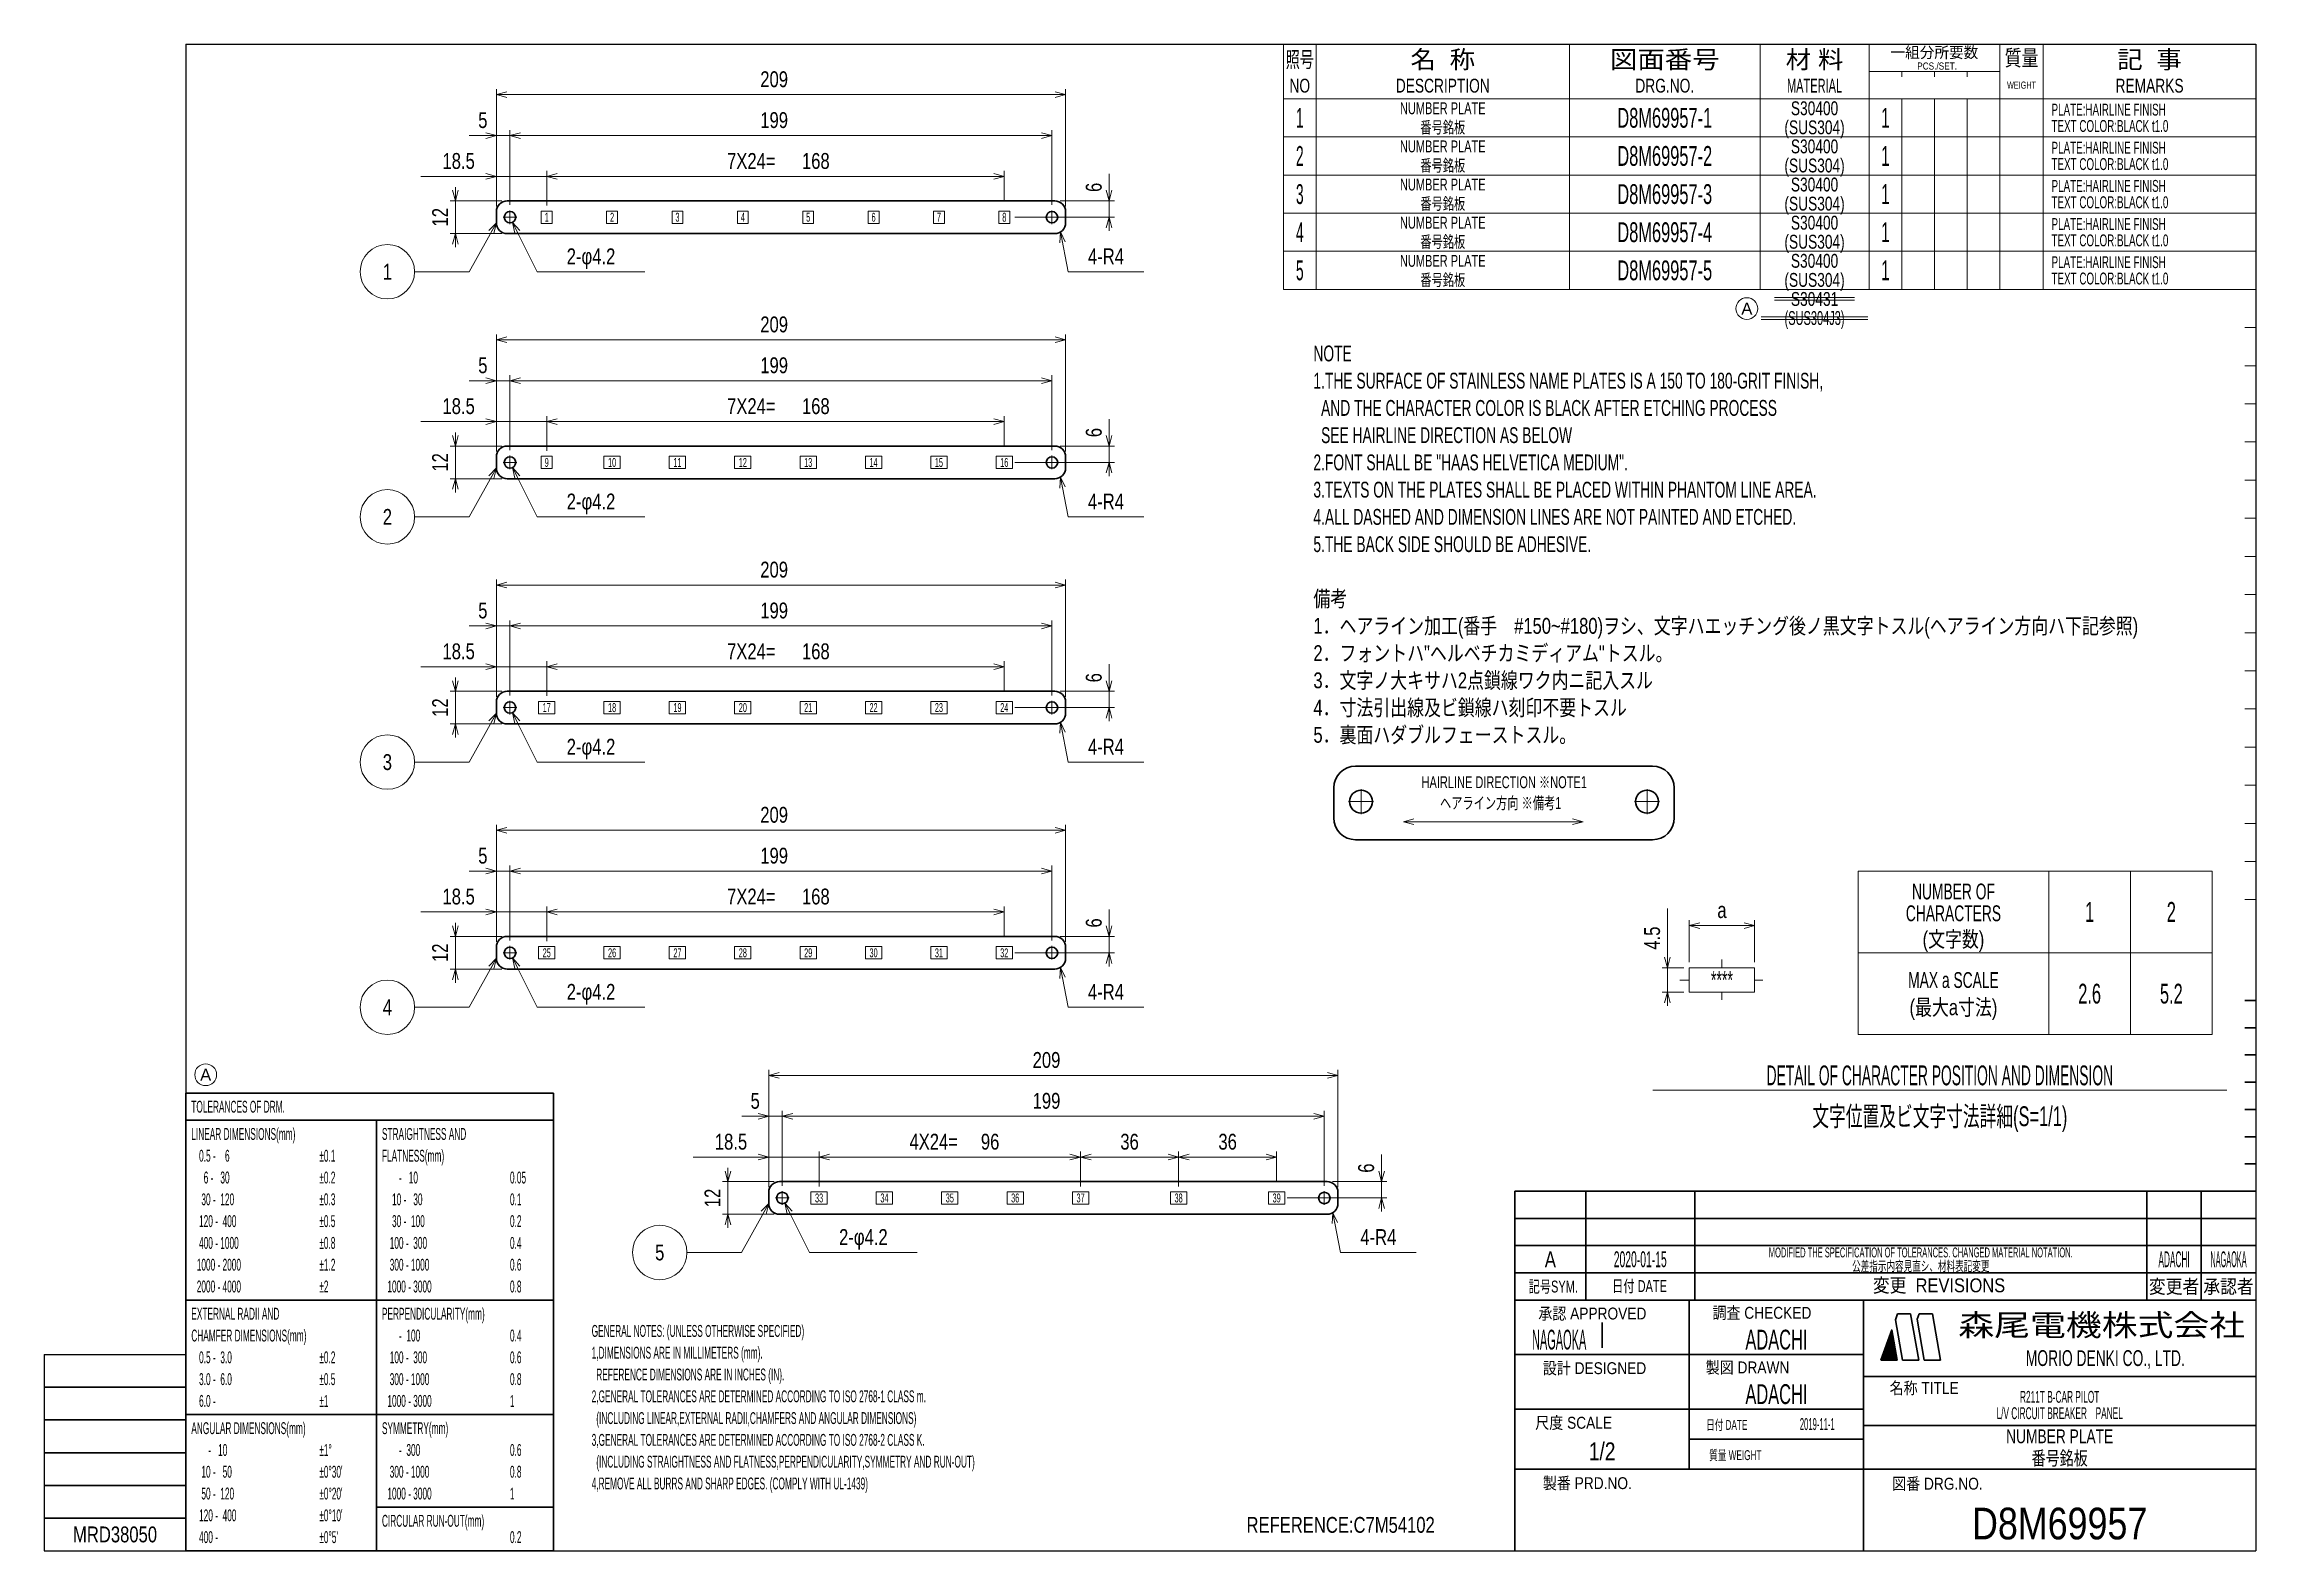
# Model space of a CAD drawing. Header units: millimetres. Extents: x 7 to 413, y 10 to 287.
import ezdxf
from ezdxf.enums import TextEntityAlignment as Align

# ---------------------------------------------------------------- set-up
doc = ezdxf.new("R2010")
doc.units = ezdxf.units.MM
doc.linetypes.add('DASHDOT', pattern=[25.3, 12.7, -6.3, 0, -6.3])
doc.linetypes.add('DIVIDE', pattern=[31.6, 12.7, -6.3, 0, -6.3, 0, -6.3])
for name, color, linetype in [('GR1_03', 7, 'Continuous'), ('GR1_08', 7, 'Continuous'), ('GR1_15', 7, 'Continuous'), ('GR1_16', 7, 'Continuous'), ('図面枠D8M', 7, 'Continuous'), ('表題、部品表_01', 7, 'Continuous'), ('表題、部品表_02', 7, 'Continuous'), ('表題、部品表_03', 7, 'Continuous'), ('表題、部品表_訂正', 7, 'Continuous')]:
    doc.layers.add(name, color=color, linetype=linetype)
doc.styles.add('HG丸ｺﾞｼｯｸM-PRO', font='')
doc.styles.get('HG丸ｺﾞｼｯｸM-PRO').set_extended_font_data('HG丸ｺﾞｼｯｸM-PRO')

msp = doc.modelspace()

# ---------------------------------------------------------------- texts
at = {"layer": 'GR1_08', "color": 3, "linetype": 'Continuous', "lineweight": 35, "style": 'HG丸ｺﾞｼｯｸM-PRO', "width": 0.592521}
for s, height, p in [('1', 1.64, (99.25, 255)), ('2', 1.64, (111.25, 255)), ('3', 1.64, (123.25, 255)), ('4', 1.64, (135.25, 255)), ('5', 1.64, (147.25, 255)), ('6', 1.64, (159.25, 255)), ('7', 1.64, (171.25, 255)), ('8', 1.64, (183.25, 255)), ('9', 1.64, (99.25, 210)), ('10', 1.636, (111.25, 210)), ('11', 1.636, (123.25, 210)), ('12', 1.636, (135.25, 210)), ('13', 1.636, (147.25, 210)), ('14', 1.636, (159.25, 210)), ('15', 1.636, (171.25, 210)), ('16', 1.636, (183.25, 210)), ('17', 1.636, (99.25, 165)), ('18', 1.636, (111.25, 165)), ('19', 1.636, (123.25, 165)), ('20', 1.636, (135.25, 165)), ('21', 1.636, (147.25, 165)), ('22', 1.636, (159.25, 165)), ('23', 1.636, (171.25, 165)), ('24', 1.636, (183.25, 165)), ('25', 1.636, (99.25, 120)), ('26', 1.636, (111.25, 120)), ('27', 1.636, (123.25, 120)), ('28', 1.636, (135.25, 120)), ('29', 1.636, (147.25, 120)), ('30', 1.636, (159.25, 120)), ('31', 1.636, (171.25, 120)), ('32', 1.636, (183.25, 120)), ('33', 1.636, (149.25, 75)), ('34', 1.636, (161.25, 75)), ('35', 1.636, (173.25, 75)), ('36', 1.636, (185.25, 75)), ('37', 1.636, (197.25, 75)), ('38', 1.636, (215.25, 75)), ('39', 1.636, (233.25, 75))]:
    msp.add_text(s, height=height, dxfattribs=at).set_placement(p, align=Align.MIDDLE_CENTER)
at = {"layer": 'GR1_15', "color": 6, "linetype": 'Continuous', "lineweight": 35, "style": 'HG丸ｺﾞｼｯｸM-PRO', "width": 0.784542}
for s, p in [('1', (70, 245)), ('2', (70, 200)), ('3', (70, 155)), ('4', (70, 110)), ('5', (120, 65))]:
    msp.add_text(s, height=2.91, rotation=0, dxfattribs=at).set_placement(p, align=Align.MIDDLE_CENTER)
at = {"layer": 'GR1_16', "color": 3, "linetype": 'Continuous', "lineweight": 35, "style": 'HG丸ｺﾞｼｯｸM-PRO'}
for s, height, rotation, width, p in [('209', 2.909, 0, 0.784542, (141, 278)), ('5', 2.91, 0, 0.784542, (87.52, 270.5)), ('199', 2.909, 0, 0.784542, (141, 270.5)), ('7X24=', 2.909, 0, 0.78375, (136.81, 263)), ('168', 2.909, 0, 0.784542, (148.65, 263)), ('6', 2.91, 90, 0.784542, (202, 260.48)), ('12', 2.909, 90, 0.784542, (82, 255)), ('2-φ4.2', 2.909, 360, 0.783565, (107.38, 245.5)), ('209', 2.909, 0, 0.784542, (141, 233)), ('5', 2.91, 0, 0.784542, (87.52, 225.5)), ('199', 2.909, 0, 0.784542, (141, 225.5)), ('7X24=', 2.909, 0, 0.78375, (136.81, 218)), ('168', 2.909, 0, 0.784542, (148.65, 218)), ('6', 2.91, 90, 0.784542, (202, 215.48)), ('12', 2.909, 90, 0.784542, (82, 210)), ('2-φ4.2', 2.909, 360, 0.783565, (107.38, 200.5)), ('209', 2.909, 0, 0.784542, (141, 188)), ('5', 2.91, 0, 0.784542, (87.52, 180.5)), ('199', 2.909, 0, 0.784542, (141, 180.5)), ('7X24=', 2.909, 0, 0.78375, (136.81, 173)), ('168', 2.909, 0, 0.784542, (148.65, 173)), ('6', 2.91, 90, 0.784542, (202, 170.48)), ('12', 2.909, 90, 0.784542, (82, 165)), ('2-φ4.2', 2.909, 360, 0.783565, (107.38, 155.5)), ('209', 2.909, 0, 0.784542, (141, 143)), ('5', 2.91, 0, 0.784542, (87.52, 135.5)), ('199', 2.909, 0, 0.784542, (141, 135.5)), ('7X24=', 2.909, 0, 0.78375, (136.81, 128)), ('168', 2.909, 0, 0.784542, (148.65, 128)), ('6', 2.91, 90, 0.784542, (202, 125.48)), ('12', 2.909, 90, 0.784542, (82, 120)), ('2-φ4.2', 2.909, 360, 0.783565, (107.38, 110.5)), ('209', 2.909, 0, 0.784542, (191, 98)), ('5', 2.91, 0, 0.784542, (137.52, 90.5)), ('199', 2.909, 0, 0.784542, (191, 90.5)), ('4X24=', 2.909, 0, 0.78375, (170.29, 83)), ('96', 2.909, 0, 0.784542, (180.65, 83)), ('36', 2.909, 0, 0.784542, (206.25, 83)), ('36', 2.909, 0, 0.784542, (224.25, 83)), ('6', 2.91, 90, 0.784542, (252, 80.48)), ('12', 2.909, 90, 0.784542, (132, 75)), ('2-φ4.2', 2.909, 360, 0.783565, (157.38, 65.5))]:
    msp.add_text(s, height=height, rotation=rotation, dxfattribs=dict(at, width=width)).set_placement(p, align=Align.BOTTOM_CENTER)
for s, width, p in [('18.5', 0.784749, (83.08, 263)), ('4-R4', 0.783129, (201.92, 245.5)), ('18.5', 0.784749, (83.08, 218)), ('4-R4', 0.783129, (201.92, 200.5)), ('18.5', 0.784749, (83.08, 173)), ('4-R4', 0.783129, (201.92, 155.5)), ('18.5', 0.784749, (83.08, 128)), ('4-R4', 0.783129, (201.92, 110.5)), ('18.5', 0.784749, (133.08, 83)), ('4-R4', 0.783129, (251.92, 65.5))]:
    msp.add_text(s, height=2.909, dxfattribs=dict(at, width=width)).set_placement(p, align=Align.BOTTOM_CENTER)
at = {"layer": '図面枠D8M', "color": 3, "linetype": 'Continuous', "lineweight": 35, "style": 'HG丸ｺﾞｼｯｸM-PRO'}
for s, height, width, p in [('公差指示内容見直シ、材料表記変更', 1.8182, 0.618958, (351.5, 62.5)), ('番号銘板', 2.545, 0.741121, (377, 27.25)), ('REFERENCE:C7M54102', 2.9091, 0.783575, (245, 15)), ('MRD38050', 2.909, 0.783793, (20, 13.25))]:
    msp.add_text(s, height=height, dxfattribs=dict(at, width=width)).set_placement(p, align=Align.MIDDLE_CENTER)
for s, width, p in [('GENERAL NOTES: (UNLESS OTHERWISE SPECIFIED)', 0.52211, (107.5, 51.69)), ('1,DIMENSIONS ARE IN MILLIMETERS (mm).', 0.522052, (107.5, 47.69)), ('  REFERENCE DIMENSIONS ARE IN INCHES (IN).', 0.522009, (107.5, 43.69)), ('2,GENERAL TOLERANCES ARE DETERMINED ACCORDING TO ISO 2768-1 CLASS m.', 0.522186, (107.5, 39.69)), ('  (INCLUDING LINEAR,EXTERNAL RADII,CHAMFERS AND ANGULAR DIMENSIONS)', 0.522355, (107.5, 35.69)), ('3,GENERAL TOLERANCES ARE DETERMINED ACCORDING TO ISO 2768-2 CLASS K.', 0.52223, (107.5, 31.69)), ('  (INCLUDING STRAIGHTNESS AND FLATNESS,PERPENDICULARITY,SYMMETRY AND RUN-OUT)', 0.522087, (107.5, 27.69)), ('4,REMOVE ALL BURRS AND SHARP EDGES. (COMPLY WITH UL-1439)', 0.52235, (107.5, 23.69))]:
    msp.add_text(s, height=2.1818, dxfattribs=dict(at, width=width)).set_placement(p, align=Align.TOP_LEFT)
at = {"layer": '表題、部品表_01', "color": 3, "linetype": 'Continuous', "lineweight": 35, "style": 'HG丸ｺﾞｼｯｸM-PRO'}
for s, height, width, p in [('NOTE', 2.909, 0.651162, (240, 230)), ('1.THE SURFACE OF STAINLESS NAME PLATES IS A 150 TO 180-GRIT FINISH,', 2.9091, 0.651906, (240, 225)), ('  AND THE CHARACTER COLOR IS BLACK AFTER ETCHING PROCESS', 2.9091, 0.651822, (240, 220)), ('  SEE HAIRLINE DIRECTION AS BELOW', 2.9091, 0.6519, (240, 215)), ('2.FONT SHALL BE "HAAS HELVETICA MEDIUM".', 2.9091, 0.651802, (240, 210)), ('3.TEXTS ON THE PLATES SHALL BE PLACED WITHIN PHANTOM LINE AREA.', 2.9091, 0.651427, (240, 205)), ('4.ALL DASHED AND DIMENSION LINES ARE NOT PAINTED AND ETCHED.', 2.9091, 0.651815, (240, 200)), ('5.THE BACK SIDE SHOULD BE ADHESIVE.', 2.9091, 0.651629, (240, 195)), ('備考', 2.909, 0.781842, (240, 185)), ('1．ヘアライン加工(番手\u3000#150~#180)ヲシ、文字ハエッチング後ノ黒文字トスル(ヘアライン方向ハ下記参照)', 2.9091, 0.782186, (240, 180)), ('2．フォントハ"ヘルベチカミディアム"トスル。', 2.9091, 0.782029, (240, 175)), ('3．文字ノ大キサハ2点鎖線ワク内ニ記入スル', 2.9091, 0.782038, (240, 170)), ('4．寸法引出線及ビ鎖線ハ刻印不要トスル', 2.9091, 0.781949, (240, 165)), ('5．裏面ハダブルフェーストスル。', 2.9091, 0.78197, (240, 160))]:
    msp.add_text(s, height=height, dxfattribs=dict(at, width=width)).set_placement(p, align=Align.MIDDLE_LEFT)
for s, width, p in [('HAIRLINE DIRECTION ※NOTE1', 0.69259, (275.03, 149.56)), ('ヘアライン方向 ※備考1', 0.692024, (274.38, 145.75))]:
    msp.add_text(s, height=2.1818, dxfattribs=dict(at, width=width)).set_placement(p, align=Align.BOTTOM_CENTER)
for s, height, rotation, width, p in [('a', 2.91, 0, 0.783015, (315, 125.5)), ('4.5', 2.909, 90, 0.784839, (304.5, 122.69))]:
    msp.add_text(s, height=height, rotation=rotation, dxfattribs=dict(at, width=width)).set_placement(p, align=Align.BOTTOM_CENTER)
for s, height, width, p in [('1', 3.64, 0.619953, (382.5, 127.5)), ('2', 3.64, 0.619953, (397.5, 127.5)), ('****', 3.273, 0.594076, (315, 115)), ('2.6', 3.636, 0.618723, (382.5, 112.5)), ('5.2', 3.636, 0.618723, (397.5, 112.5)), ('DETAIL OF CHARACTER POSITION AND DIMENSION', 3.6364, 0.522091, (355, 97.5)), ('文字位置及ビ文字寸法詳細(S=1/1)', 3.6364, 0.619151, (355, 90))]:
    msp.add_text(s, height=height, dxfattribs=dict(at, width=width)).set_placement(p, align=Align.MIDDLE_CENTER)
at = {"layer": '表題、部品表_03', "color": 3, "linetype": 'Continuous', "lineweight": 35, "style": 'HG丸ｺﾞｼｯｸM-PRO'}
for s, height, width, p in [('NUMBER PLATE', 2.1818, 0.692437, (263.75, 275)), ('S30400', 2.545, 0.740904, (332, 275)), ('1', 3.64, 0.521199, (237.5, 273.25)), ('番号銘板', 2.182, 0.692256, (263.75, 271.5)), ('D8M69957-1', 3.636, 0.619404, (304.5, 273.25)), ('(SUS304)', 2.545, 0.740651, (332, 271.5)), ('1', 3.64, 0.576062, (345, 273.25)), ('2', 3.64, 0.521199, (237.5, 266.25)), ('NUMBER PLATE', 2.1818, 0.692437, (263.75, 268)), ('D8M69957-2', 3.636, 0.619404, (304.5, 266.25)), ('S30400', 2.545, 0.740904, (332, 268)), ('1', 3.64, 0.576062, (345, 266.25)), ('番号銘板', 2.182, 0.692256, (263.75, 264.5)), ('(SUS304)', 2.545, 0.740651, (332, 264.5)), ('3', 3.64, 0.521199, (237.5, 259.25)), ('NUMBER PLATE', 2.1818, 0.692437, (263.75, 261)), ('D8M69957-3', 3.636, 0.619404, (304.5, 259.25)), ('S30400', 2.545, 0.740904, (332, 261)), ('1', 3.64, 0.576062, (345, 259.25)), ('番号銘板', 2.182, 0.692256, (263.75, 257.5)), ('(SUS304)', 2.545, 0.740651, (332, 257.5)), ('4', 3.64, 0.521199, (237.5, 252.25)), ('NUMBER PLATE', 2.1818, 0.692437, (263.75, 254)), ('番号銘板', 2.182, 0.692256, (263.75, 250.5)), ('D8M69957-4', 3.636, 0.619404, (304.5, 252.25)), ('(SUS304)', 2.545, 0.740651, (332, 250.5)), ('S30400', 2.545, 0.740904, (332, 254)), ('1', 3.64, 0.576062, (345, 252.25)), ('NUMBER PLATE', 2.1818, 0.692437, (263.75, 247)), ('S30400', 2.545, 0.740904, (332, 247)), ('5', 3.64, 0.521199, (237.5, 245.25)), ('番号銘板', 2.182, 0.692256, (263.75, 243.5)), ('D8M69957-5', 3.636, 0.619404, (304.5, 245.25)), ('(SUS304)', 2.545, 0.740651, (332, 243.5)), ('1', 3.64, 0.576062, (345, 245.25))]:
    msp.add_text(s, height=height, dxfattribs=dict(at, width=width)).set_placement(p, align=Align.MIDDLE_CENTER)
for s, width, p in [('TEXT COLOR:BLACK t1.0', 0.618279, (375.5, 271.75)), ('PLATE:HAIRLINE FINISH', 0.619089, (375.5, 274.75)), ('PLATE:HAIRLINE FINISH', 0.619089, (375.5, 267.75)), ('TEXT COLOR:BLACK t1.0', 0.618279, (375.5, 264.75)), ('PLATE:HAIRLINE FINISH', 0.619089, (375.5, 260.75)), ('TEXT COLOR:BLACK t1.0', 0.618279, (375.5, 257.75)), ('TEXT COLOR:BLACK t1.0', 0.618279, (375.5, 250.75)), ('PLATE:HAIRLINE FINISH', 0.619089, (375.5, 253.75)), ('PLATE:HAIRLINE FINISH', 0.619089, (375.5, 246.75)), ('TEXT COLOR:BLACK t1.0', 0.618279, (375.5, 243.75))]:
    msp.add_text(s, height=2.1818, dxfattribs=dict(at, width=width)).set_placement(p, align=Align.MIDDLE_LEFT)

# ---------------------------------------------------------------- blocks, each defined once
blk = doc.blocks.new('BLKF024')
at = {"layer": '図面枠D8M', "color": 4, "linetype": 'Continuous', "lineweight": 13}
for p, q in [((344.778471, 46.998727), (346.524087, 48.744343)), ((344.8594, 47.221078), (346.502888, 48.864566)), ((344.940329, 47.443428), (346.48169, 48.984789)), ((345.021258, 47.665778), (346.460491, 49.105012)), ((345.102186, 47.888128), (346.439293, 49.225235)), ((345.183115, 48.110479), (346.418094, 49.345457)), ((345.264044, 48.332829), (346.396896, 49.46568)), ((345.344973, 48.555179), (346.375697, 49.585903)), ((345.425902, 48.777529), (346.354499, 49.706126)), ((345.506831, 48.999879), (346.3333, 49.826349)), ((345.58776, 49.22223), (346.312102, 49.946572)), ((345.668689, 49.44458), (346.290903, 50.066794)), ((345.749617, 49.66693), (346.269705, 50.187017)), ((345.830546, 49.88928), (346.248506, 50.30724)), ((345.911475, 50.111631), (346.227307, 50.427463)), ((345.992404, 50.333981), (346.206109, 50.547686)), ((346.073333, 50.556331), (346.18491, 50.667909)), ((346.154262, 50.778681), (346.163712, 50.788131)), ((344.157871, 45.246757), (346.693675, 47.782561)), ((344.211969, 45.442276), (346.672477, 47.902784)), ((344.292898, 45.664626), (346.651278, 48.023006)), ((344.299292, 45.246757), (346.714874, 47.662338)), ((344.373827, 45.886976), (346.63008, 48.143229)), ((344.440714, 45.246757), (346.736072, 47.542115)), ((344.454756, 46.109327), (346.608881, 48.263452)), ((344.535684, 46.331677), (346.587682, 48.383675)), ((344.582135, 45.246757), (346.757271, 47.421892)), ((344.616613, 46.554027), (346.566484, 48.503898)), ((344.697542, 46.776377), (346.545285, 48.624121)), ((344.723556, 45.246757), (346.778469, 47.301669)), ((344.864978, 45.246757), (346.799668, 47.181447)), ((345.006399, 45.246757), (346.820866, 47.061224)), ((345.147821, 45.246757), (346.842065, 46.941001)), ((345.289242, 45.246757), (346.863263, 46.820778)), ((345.430663, 45.246757), (346.884462, 46.700555)), ((345.572085, 45.246757), (346.90566, 46.580332)), ((345.713506, 45.246757), (346.926859, 46.46011)), ((345.854927, 45.246757), (346.948057, 46.339887)), ((345.996349, 45.246757), (346.969256, 46.219664)), ((346.13777, 45.246757), (346.990455, 46.099441)), ((346.279191, 45.246757), (347.011653, 45.979218)), ((346.420613, 45.246757), (347.032852, 45.858995)), ((346.562034, 45.246757), (347.05405, 45.738773)), ((346.703455, 45.246757), (347.075249, 45.61855)), ((346.844877, 45.246757), (347.096447, 45.498327)), ((346.986298, 45.246757), (347.117646, 45.378104)), ((347.12772, 45.246757), (347.138844, 45.257881))]:
    blk.add_line(p, q, dxfattribs=at)
blk = doc.blocks.new('BLKF023')
at = {"layer": '図面枠D8M', "color": 2, "linetype": 'Continuous', "lineweight": 25}
for p, q in [((33, 286.75), (413, 286.75)), ((33, 286.75), (33, 10.25)), ((413, 286.75), (413, 10.25)), ((7, 46.25), (7, 10.25)), ((7, 46.25), (33, 46.25)), ((7, 10.25), (413, 10.25))]:
    blk.add_line(p, q, dxfattribs=at)
at = {"layer": '図面枠D8M', "color": 4, "linetype": 'Continuous', "lineweight": 13}
for p, q in [((413, 269.75), (411, 269.75)), ((413, 262.75), (411, 262.75)), ((413, 255.75), (411, 255.75)), ((413, 248.75), (411, 248.75)), ((413, 241.75), (411, 241.75)), ((413, 234.75), (411, 234.75)), ((413, 227.75), (411, 227.75)), ((413, 220.75), (411, 220.75)), ((413, 213.75), (411, 213.75)), ((413, 206.75), (411, 206.75)), ((413, 199.75), (411, 199.75)), ((413, 192.75), (411, 192.75)), ((413, 185.75), (411, 185.75)), ((413, 178.75), (411, 178.75)), ((413, 171.75), (411, 171.75)), ((413, 164.75), (411, 164.75)), ((413, 157.75), (411, 157.75)), ((413, 150.75), (411, 150.75)), ((413, 143.75), (411, 143.75)), ((413, 136.75), (411, 136.75)), ((411, 129.75), (413, 129.75))]:
    blk.add_line(p, q, dxfattribs=at)
at = {"layer": '図面枠D8M', "color": 3, "linetype": 'Continuous', "lineweight": 35}
for p, q in [((413, 111.25), (411, 111.25)), ((413, 106.25), (411, 106.25)), ((413, 101.25), (411, 101.25)), ((413, 96.25), (411, 96.25)), ((413, 91.25), (411, 91.25)), ((413, 86.25), (411, 86.25)), ((413, 81.25), (411, 81.25)), ((277, 76.25), (413, 76.25)), ((277, 76.25), (277, 10.25)), ((290, 76.25), (290, 56.25)), ((310, 76.25), (310, 56.25)), ((393, 76.25), (393, 56.25)), ((403, 76.25), (403, 56.25)), ((277, 71.25), (413, 71.25)), ((277, 66.25), (413, 66.25)), ((277, 61.25), (413, 61.25)), ((277, 56.25), (413, 56.25)), ((309, 56.25), (309, 25.25)), ((341, 56.25), (341, 10.25)), ((346.84, 52.65), (347.23, 53.75)), ((347.23, 53.75), (349.64, 53.75)), ((351.14, 45.25), (349.64, 53.75)), ((351.18, 53.75), (350.82, 52.76)), ((351.18, 53.75), (353.64, 53.75)), ((355.14, 45.25), (353.64, 53.75)), ((293, 52.17), (293, 47.48)), ((344.14, 45.25), (346.16, 50.8)), ((347.14, 45.25), (346.16, 50.8)), ((348.14, 45.25), (346.84, 52.65)), ((352.14, 45.25), (350.82, 52.76)), ((277, 46.25), (341, 46.25)), ((344.14, 45.25), (347.14, 45.25)), ((348.14, 45.25), (351.14, 45.25)), ((352.14, 45.25), (355.14, 45.25)), ((341, 42.25), (413, 42.25)), ((7, 40.25), (33, 40.25)), ((7, 34.25), (33, 34.25)), ((277, 36.25), (341, 36.25)), ((341, 33.25), (413, 33.25)), ((309, 30.75), (341, 30.75)), ((7, 28.25), (33, 28.25)), ((277, 25.25), (413, 25.25)), ((7, 22.25), (33, 22.25)), ((33, 16.25), (7, 16.25))]:
    blk.add_line(p, q, dxfattribs=at)
at = {"layer": '図面枠D8M', "color": 4, "linetype": 'Continuous', "lineweight": 13}
blk.add_blockref('BLKF024', (0, 0), dxfattribs=at)
at = {"layer": '図面枠D8M', "color": 4, "linetype": 'Continuous', "lineweight": 13, "style": 'HG丸ｺﾞｼｯｸM-PRO'}
for s, height, width, p in [('記号SYM.', 2.182, 0.69227, (284.03, 58.74)), ('日付 DATE', 2.182, 0.692507, (299.87, 58.83)), ('変更  REVISIONS', 2.5455, 0.887352, (354.85, 58.97)), ('変更者', 2.545, 0.887717, (398, 58.75)), ('承認者', 2.545, 0.887717, (408, 58.75)), ('承認 APPROVED', 2.1818, 0.863151, (291.21, 53.79)), ('調査 CHECKED', 2.182, 0.863174, (322.34, 53.92)), ('設計 DESIGNED', 2.1818, 0.862613, (291.61, 43.76)), ('製図 DRAWN', 2.182, 0.863099, (319.7, 43.9)), ('名称 TITLE', 2.182, 0.862489, (352.13, 40.11)), ('尺度 SCALE', 2.182, 0.862581, (287.78, 33.74)), ('日付 DATE', 1.818, 0.618255, (315.88, 33.34)), ('質量 WEIGHT', 1.818, 0.618812, (317.46, 27.8)), ('製番 PRD.NO.', 2.182, 0.863299, (290.29, 22.66)), ('図番 DRG.NO.', 2.182, 0.863083, (354.56, 22.56))]:
    blk.add_text(s, height=height, dxfattribs=dict(at, width=width)).set_placement(p, align=Align.MIDDLE_CENTER)
at = {"layer": '図面枠D8M', "color": 2, "linetype": 'Continuous', "lineweight": 25, "style": 'HG丸ｺﾞｼｯｸM-PRO', "width": 1.206081}
blk.add_text('森尾電機株式会社', height=4, dxfattribs=at).set_placement((384.72, 51.68), align=Align.MIDDLE_CENTER)
at = {"layer": '図面枠D8M', "color": 3, "linetype": 'Continuous', "lineweight": 35, "style": 'HG丸ｺﾞｼｯｸM-PRO', "width": 0.652197}
blk.add_text('MORIO DENKI CO., LTD.', height=2.9091, dxfattribs=at).set_placement((385.38, 45.61), align=Align.MIDDLE_CENTER)
blk = doc.blocks.new('BLKF025')
at = {"layer": '図面枠D8M', "color": 3, "linetype": 'Continuous', "lineweight": 35, "style": 'HG丸ｺﾞｼｯｸM-PRO'}
for s, height, width, p in [('A', 2.91, 0.782973, (283.5, 63.75)), ('2020-01-15', 2.909, 0.488281, (300, 63.75)), ('MODIFIED THE SPECIFICATION OF TOLERANCES. CHANGED MATERIAL NOTATION.', 1.8182, 0.497766, (351.5, 65)), ('ADACHI', 2.909, 0.39045, (398, 63.75)), ('NAGAOKA', 2.909, 0.334453, (408, 63.75)), ('NAGAOKA', 3.636, 0.414524, (285.11, 49)), ('ADACHI', 3.636, 0.619335, (325, 49)), ('ADACHI', 3.636, 0.619335, (325, 39)), ('L/V CIRCUIT BREAKER\u3000PANEL', 2.1818, 0.522183, (377, 35.5)), ('R211T B-CAR PILOT', 2.1818, 0.522123, (377, 38.5)), ('2019-11-1', 2.182, 0.482367, (332.5, 33.5)), ('NUMBER PLATE', 2.5455, 0.7423, (377, 31.25)), ('1/2', 3.273, 0.80628, (293, 28.5)), ('D8M69957', 5.818, 0.845432, (377, 15.25))]:
    blk.add_text(s, height=height, dxfattribs=dict(at, width=width)).set_placement(p, align=Align.MIDDLE_CENTER)
blk = doc.blocks.new('BLKF026')
at = {"layer": '表題、部品表_02', "color": 4, "linetype": 'Continuous', "lineweight": 13}
for p, q in [((234.5, 276.75), (234.5, 269.75)), ((234.5, 276.75), (413, 276.75)), ((240.5, 276.75), (240.5, 269.75)), ((287, 276.75), (287, 269.75)), ((322, 276.75), (322, 269.75)), ((342, 276.75), (342, 269.75)), ((348, 276.75), (348, 269.75)), ((354, 276.75), (354, 269.75)), ((360, 269.75), (360, 276.75)), ((366, 276.75), (366, 269.75)), ((374, 276.75), (374, 269.75)), ((413, 276.75), (413, 269.75)), ((234.5, 269.75), (413, 269.75))]:
    blk.add_line(p, q, dxfattribs=at)
blk = doc.blocks.new('BLKF029')
at = {"layer": '表題、部品表_01', "color": 4, "linetype": 'Continuous', "lineweight": 13}
for p, q in [((234.5, 286.75), (234.5, 276.75)), ((234.5, 286.75), (413, 286.75)), ((240.5, 286.75), (240.5, 276.75)), ((287, 286.75), (287, 276.75)), ((322, 286.75), (322, 276.75)), ((342, 286.75), (342, 276.75)), ((366, 286.75), (366, 276.75)), ((374, 286.75), (374, 276.75)), ((413, 286.75), (413, 276.75)), ((342, 281.75), (366, 281.75)), ((348, 280.75), (348, 281.75)), ((354, 281.75), (354, 280.75)), ((360, 281.75), (360, 280.75)), ((234.5, 276.75), (413, 276.75))]:
    blk.add_line(p, q, dxfattribs=at)
at = {"layer": '表題、部品表_01', "color": 3, "linetype": 'Continuous', "lineweight": 35, "style": 'HG丸ｺﾞｼｯｸM-PRO'}
for s, height, width, p in [('照号', 2.909, 0.651535, (237.5, 283.95)), ('名  称', 3.273, 1.042426, (263.75, 283.95)), ('図面番号', 3.273, 1.127518, (304.5, 283.95)), ('材 料', 3.273, 1.042439, (332, 283.95)), ('一組分所要数', 2.036, 0.966638, (354, 285.25)), ('質量', 2.909, 0.781842, (370, 284.25)), ('記  事', 3.273, 1.042426, (393.5, 283.95)), ('NO', 2.545, 0.740841, (237.5, 279.15)), ('DESCRIPTION', 2.5455, 0.741365, (263.75, 279.15)), ('DRG.NO.', 2.545, 0.741189, (304.5, 279.15)), ('MATERIAL', 2.545, 0.594756, (332, 279.15)), ('PCS./SET.', 1.309, 0.862935, (354.5, 282.75)), ('REMARKS', 2.545, 0.742803, (393.5, 279.15)), ('WEIGHT', 1.309, 0.635507, (370, 279.25))]:
    blk.add_text(s, height=height, dxfattribs=dict(at, width=width)).set_placement(p, align=Align.MIDDLE_CENTER)
blk = doc.blocks.new('BLKF028')
at = {"layer": '表題、部品表_01', "color": 3, "linetype": 'Continuous', "lineweight": 13}
blk.add_blockref('BLKF029', (0, 0), dxfattribs=at)
blk = doc.blocks.new('BLKF030')
at = {"layer": 'GR1_08', "color": 3, "linetype": 'Continuous', "lineweight": 35}
for p, q in [((90, 254), (90, 256)), ((92, 258), (192.5, 258)), ((194.5, 254), (194.5, 256)), ((92, 252), (192.5, 252))]:
    blk.add_line(p, q, dxfattribs=at)
for centre in [(92.5, 255), (192, 255)]:
    blk.add_circle(centre, 1.05, dxfattribs=at)
for centre, start, end in [((92, 256), 90, 180), ((192.5, 256), 360, 90), ((92, 254), 180, 270), ((192.5, 254), 270, 360)]:
    blk.add_arc(centre, 2, start, end, dxfattribs=at)
blk = doc.blocks.new('FXTIP_ARROW_E')
at = {"color": 0, "linetype": 'Continuous', "lineweight": -2}
for q in [(-1, 0), (-0.97, 0.26), (-0.97, -0.26)]:
    blk.add_line((0, 0), q, dxfattribs=at)
blk = doc.blocks.new('FXTIP_ARROW_S')
at = {"color": 0, "linetype": 'Continuous', "lineweight": -2}
for q in [(-1, 0), (-0.97, 0.26), (-0.97, -0.26)]:
    blk.add_line((0, 0), q, dxfattribs=at)
blk = doc.blocks.new('BLKF031')
at = {"layer": '表題、部品表_02', "color": 4, "linetype": 'Continuous', "lineweight": 13}
for p, q in [((234.5, 269.75), (234.5, 262.75)), ((234.5, 269.75), (413, 269.75)), ((240.5, 269.75), (240.5, 262.75)), ((287, 269.75), (287, 262.75)), ((322, 269.75), (322, 262.75)), ((342, 269.75), (342, 262.75)), ((348, 269.75), (348, 262.75)), ((354, 269.75), (354, 262.75)), ((360, 262.75), (360, 269.75)), ((366, 269.75), (366, 262.75)), ((374, 269.75), (374, 262.75)), ((413, 269.75), (413, 262.75)), ((234.5, 262.75), (413, 262.75))]:
    blk.add_line(p, q, dxfattribs=at)
blk = doc.blocks.new('BLKF033')
at = {"layer": '表題、部品表_02', "color": 4, "linetype": 'Continuous', "lineweight": 13}
for p, q in [((234.5, 262.75), (234.5, 255.75)), ((234.5, 262.75), (413, 262.75)), ((240.5, 262.75), (240.5, 255.75)), ((287, 262.75), (287, 255.75)), ((322, 262.75), (322, 255.75)), ((342, 262.75), (342, 255.75)), ((348, 262.75), (348, 255.75)), ((354, 262.75), (354, 255.75)), ((360, 255.75), (360, 262.75)), ((366, 262.75), (366, 255.75)), ((374, 262.75), (374, 255.75)), ((413, 262.75), (413, 255.75)), ((234.5, 255.75), (413, 255.75))]:
    blk.add_line(p, q, dxfattribs=at)
blk = doc.blocks.new('BLKF035')
at = {"layer": '表題、部品表_02', "color": 4, "linetype": 'Continuous', "lineweight": 13}
for p, q in [((234.5, 255.75), (234.5, 248.75)), ((234.5, 255.75), (413, 255.75)), ((240.5, 255.75), (240.5, 248.75)), ((287, 255.75), (287, 248.75)), ((322, 255.75), (322, 248.75)), ((342, 255.75), (342, 248.75)), ((348, 255.75), (348, 248.75)), ((354, 255.75), (354, 248.75)), ((360, 248.75), (360, 255.75)), ((366, 255.75), (366, 248.75)), ((374, 255.75), (374, 248.75)), ((413, 255.75), (413, 248.75)), ((234.5, 248.75), (413, 248.75))]:
    blk.add_line(p, q, dxfattribs=at)
blk = doc.blocks.new('BLKF037')
at = {"layer": '表題、部品表_02', "color": 4, "linetype": 'Continuous', "lineweight": 13}
for p, q in [((234.5, 248.75), (234.5, 241.75)), ((234.5, 248.75), (413, 248.75)), ((240.5, 248.75), (240.5, 241.75)), ((287, 248.75), (287, 241.75)), ((322, 248.75), (322, 241.75)), ((342, 248.75), (342, 241.75)), ((348, 248.75), (348, 241.75)), ((354, 248.75), (354, 241.75)), ((360, 241.75), (360, 248.75)), ((366, 248.75), (366, 241.75)), ((374, 248.75), (374, 241.75)), ((413, 248.75), (413, 241.75)), ((234.5, 241.75), (413, 241.75))]:
    blk.add_line(p, q, dxfattribs=at)
blk = doc.blocks.new('BLKF039')
at = {"layer": '表題、部品表_01', "color": 3, "linetype": 'Continuous', "lineweight": 35}
for p, q in [((243.75, 144.75), (243.75, 150.25)), ((302.25, 154.25), (247.75, 154.25)), ((306.25, 144.75), (306.25, 150.25)), ((302.25, 140.75), (247.75, 140.75))]:
    blk.add_line(p, q, dxfattribs=at)
at = {"layer": '表題、部品表_01', "color": 4, "linetype": 'DASHDOT', "lineweight": 13}
for p, q in [((251.05, 147.75), (246.45, 147.75)), ((248.75, 145.45), (248.75, 150.05)), ((303.55, 147.75), (298.95, 147.75)), ((301.25, 145.45), (301.25, 150.05))]:
    blk.add_line(p, q, dxfattribs=at)
at = {"layer": '表題、部品表_01', "color": 3, "linetype": 'Continuous', "lineweight": 35}
for centre in [(248.75, 147.75), (301.25, 147.75)]:
    blk.add_circle(centre, 2.1, dxfattribs=at)
for centre, start, end in [((247.75, 150.25), 90, 180), ((302.25, 150.25), 0, 90), ((247.75, 144.75), 180, 270), ((302.25, 144.75), 270, 0)]:
    blk.add_arc(centre, 4, start, end, dxfattribs=at)
blk = doc.blocks.new('BLKF041')
at = {"layer": '表題、部品表_01', "color": 4, "linetype": 'DIVIDE', "lineweight": 13}
for p, q in [((309, 117.25), (321, 117.25)), ((309, 112.75), (309, 117.25)), ((321, 117.25), (321, 112.75)), ((321, 112.75), (309, 112.75))]:
    blk.add_line(p, q, dxfattribs=at)
blk = doc.blocks.new('BLKF040')
at = {"layer": '表題、部品表_01', "color": 4, "linetype": 'DASHDOT', "lineweight": 13}
for p, q in [((315, 118.76), (315, 117.25)), ((309, 115), (307.26, 115)), ((322.53, 115), (321, 115)), ((315, 112.75), (315, 111.37))]:
    blk.add_line(p, q, dxfattribs=at)
at = {"layer": '表題、部品表_01', "color": 4, "linetype": 'DIVIDE', "lineweight": 13}
blk.add_blockref('BLKF041', (0, 0), dxfattribs=at)
blk = doc.blocks.new('BLKF042')
at = {"layer": '表題、部品表_01', "color": 4, "linetype": 'Continuous', "lineweight": 13}
for p, q in [((340, 135), (405, 135)), ((340, 135), (340, 105)), ((375, 135), (375, 105)), ((390, 135), (390, 105)), ((405, 135), (405, 105)), ((340, 120), (405, 120)), ((340, 105), (405, 105))]:
    blk.add_line(p, q, dxfattribs=at)
at = {"layer": '表題、部品表_01', "color": 3, "linetype": 'Continuous', "lineweight": 35, "style": 'HG丸ｺﾞｼｯｸM-PRO'}
for s, height, width, p in [('NUMBER OF', 2.909, 0.652209, (357.5, 131.25)), ('CHARACTERS', 2.909, 0.652208, (357.5, 127.25)), ('(文字数)', 2.909, 0.781847, (357.5, 122.5)), ('MAX a SCALE', 2.9091, 0.651872, (357.5, 115)), ('(最大a寸法)', 2.909, 0.781984, (357.5, 110))]:
    blk.add_text(s, height=height, dxfattribs=dict(at, width=width)).set_placement(p, align=Align.MIDDLE_CENTER)
blk = doc.blocks.new('BLKF043')
at = {"layer": 'GR1_08', "color": 3, "linetype": 'Continuous', "lineweight": 35}
for p, q in [((92, 213), (192.5, 213)), ((90, 209), (90, 211)), ((194.5, 209), (194.5, 211)), ((92, 207), (192.5, 207))]:
    blk.add_line(p, q, dxfattribs=at)
for centre in [(92.5, 210), (192, 210)]:
    blk.add_circle(centre, 1.05, dxfattribs=at)
for centre, start, end in [((92, 211), 90, 180), ((192.5, 211), 360, 90), ((92, 209), 180, 270), ((192.5, 209), 270, 360)]:
    blk.add_arc(centre, 2, start, end, dxfattribs=at)
blk = doc.blocks.new('BLKF044')
at = {"layer": 'GR1_03', "color": 4, "linetype": 'DIVIDE', "lineweight": 13}
for p, q in [((148.75, 211.13), (145.75, 211.13)), ((145.75, 211.13), (145.75, 208.88)), ((148.75, 208.88), (148.75, 211.13)), ((145.75, 208.88), (148.75, 208.88))]:
    blk.add_line(p, q, dxfattribs=at)
blk = doc.blocks.new('BLKF045')
at = {"layer": 'GR1_03', "color": 4, "linetype": 'DIVIDE', "lineweight": 13}
for p, q in [((160.75, 211.13), (157.75, 211.13)), ((157.75, 211.13), (157.75, 208.88)), ((160.75, 208.88), (160.75, 211.13)), ((157.75, 208.88), (160.75, 208.88))]:
    blk.add_line(p, q, dxfattribs=at)
blk = doc.blocks.new('BLKF046')
at = {"layer": 'GR1_03', "color": 4, "linetype": 'DIVIDE', "lineweight": 13}
for p, q in [((184.75, 211.13), (181.75, 211.13)), ((181.75, 211.13), (181.75, 208.88)), ((184.75, 208.88), (184.75, 211.13)), ((181.75, 208.88), (184.75, 208.88))]:
    blk.add_line(p, q, dxfattribs=at)
blk = doc.blocks.new('BLKF047')
at = {"layer": 'GR1_03', "color": 4, "linetype": 'DIVIDE', "lineweight": 13}
for p, q in [((124.75, 211.13), (121.75, 211.13)), ((121.75, 211.13), (121.75, 208.88)), ((124.75, 208.88), (124.75, 211.13)), ((121.75, 208.88), (124.75, 208.88))]:
    blk.add_line(p, q, dxfattribs=at)
blk = doc.blocks.new('BLKF048')
at = {"layer": 'GR1_03', "color": 4, "linetype": 'DIVIDE', "lineweight": 13}
for p, q in [((136.75, 211.13), (133.75, 211.13)), ((133.75, 211.13), (133.75, 208.88)), ((136.75, 208.88), (136.75, 211.13)), ((133.75, 208.88), (136.75, 208.88))]:
    blk.add_line(p, q, dxfattribs=at)
blk = doc.blocks.new('BLKF049')
at = {"layer": 'GR1_03', "color": 4, "linetype": 'DIVIDE', "lineweight": 13}
for p, q in [((112.75, 211.13), (109.75, 211.13)), ((109.75, 211.13), (109.75, 208.88)), ((112.75, 208.88), (112.75, 211.13)), ((109.75, 208.88), (112.75, 208.88))]:
    blk.add_line(p, q, dxfattribs=at)
blk = doc.blocks.new('BLKF050')
at = {"layer": 'GR1_03', "color": 4, "linetype": 'DIVIDE', "lineweight": 13}
for p, q in [((172.75, 211.13), (169.75, 211.13)), ((169.75, 211.13), (169.75, 208.88)), ((172.75, 208.88), (172.75, 211.13)), ((169.75, 208.88), (172.75, 208.88))]:
    blk.add_line(p, q, dxfattribs=at)
blk = doc.blocks.new('BLKF051')
at = {"layer": 'GR1_08', "color": 3, "linetype": 'Continuous', "lineweight": 35}
for p, q in [((92, 168), (192.5, 168)), ((90, 164), (90, 166)), ((194.5, 164), (194.5, 166)), ((92, 162), (192.5, 162))]:
    blk.add_line(p, q, dxfattribs=at)
for centre in [(92.5, 165), (192, 165)]:
    blk.add_circle(centre, 1.05, dxfattribs=at)
for centre, start, end in [((92, 166), 90, 180), ((192.5, 166), 360, 90), ((92, 164), 180, 270), ((192.5, 164), 270, 360)]:
    blk.add_arc(centre, 2, start, end, dxfattribs=at)
blk = doc.blocks.new('BLKF052')
at = {"layer": 'GR1_03', "color": 4, "linetype": 'DIVIDE', "lineweight": 13}
for p, q in [((148.75, 166.13), (145.75, 166.13)), ((145.75, 166.13), (145.75, 163.88)), ((145.75, 163.88), (148.75, 163.88)), ((148.75, 163.88), (148.75, 166.13))]:
    blk.add_line(p, q, dxfattribs=at)
blk = doc.blocks.new('BLKF053')
at = {"layer": 'GR1_03', "color": 4, "linetype": 'DIVIDE', "lineweight": 13}
for p, q in [((160.75, 166.13), (157.75, 166.13)), ((157.75, 166.13), (157.75, 163.88)), ((157.75, 163.88), (160.75, 163.88)), ((160.75, 163.88), (160.75, 166.13))]:
    blk.add_line(p, q, dxfattribs=at)
blk = doc.blocks.new('BLKF054')
at = {"layer": 'GR1_03', "color": 4, "linetype": 'DIVIDE', "lineweight": 13}
for p, q in [((184.75, 166.13), (181.75, 166.13)), ((181.75, 166.13), (181.75, 163.88)), ((181.75, 163.88), (184.75, 163.88)), ((184.75, 163.88), (184.75, 166.13))]:
    blk.add_line(p, q, dxfattribs=at)
blk = doc.blocks.new('BLKF055')
at = {"layer": 'GR1_03', "color": 4, "linetype": 'DIVIDE', "lineweight": 13}
for p, q in [((124.75, 166.13), (121.75, 166.13)), ((121.75, 166.13), (121.75, 163.88)), ((121.75, 163.88), (124.75, 163.88)), ((124.75, 163.88), (124.75, 166.13))]:
    blk.add_line(p, q, dxfattribs=at)
blk = doc.blocks.new('BLKF056')
at = {"layer": 'GR1_03', "color": 4, "linetype": 'DIVIDE', "lineweight": 13}
for p, q in [((136.75, 166.13), (133.75, 166.13)), ((133.75, 166.13), (133.75, 163.88)), ((133.75, 163.88), (136.75, 163.88)), ((136.75, 163.88), (136.75, 166.13))]:
    blk.add_line(p, q, dxfattribs=at)
blk = doc.blocks.new('BLKF057')
at = {"layer": 'GR1_03', "color": 4, "linetype": 'DIVIDE', "lineweight": 13}
for p, q in [((100.75, 166.13), (97.75, 166.13)), ((97.75, 166.13), (97.75, 163.88)), ((97.75, 163.88), (100.75, 163.88)), ((100.75, 163.88), (100.75, 166.13))]:
    blk.add_line(p, q, dxfattribs=at)
blk = doc.blocks.new('BLKF058')
at = {"layer": 'GR1_03', "color": 4, "linetype": 'DIVIDE', "lineweight": 13}
for p, q in [((112.75, 166.13), (109.75, 166.13)), ((109.75, 166.13), (109.75, 163.88)), ((109.75, 163.88), (112.75, 163.88)), ((112.75, 163.88), (112.75, 166.13))]:
    blk.add_line(p, q, dxfattribs=at)
blk = doc.blocks.new('BLKF059')
at = {"layer": 'GR1_03', "color": 4, "linetype": 'DIVIDE', "lineweight": 13}
for p, q in [((172.75, 166.13), (169.75, 166.13)), ((169.75, 166.13), (169.75, 163.88)), ((169.75, 163.88), (172.75, 163.88)), ((172.75, 163.88), (172.75, 166.13))]:
    blk.add_line(p, q, dxfattribs=at)
blk = doc.blocks.new('BLKF060')
at = {"layer": 'GR1_08', "color": 3, "linetype": 'Continuous', "lineweight": 35}
for p, q in [((92, 123), (192.5, 123)), ((90, 119), (90, 121)), ((194.5, 119), (194.5, 121)), ((92, 117), (192.5, 117))]:
    blk.add_line(p, q, dxfattribs=at)
for centre in [(92.5, 120), (192, 120)]:
    blk.add_circle(centre, 1.05, dxfattribs=at)
for centre, start, end in [((92, 121), 90, 180), ((192.5, 121), 360, 90), ((92, 119), 180, 270), ((192.5, 119), 270, 360)]:
    blk.add_arc(centre, 2, start, end, dxfattribs=at)
blk = doc.blocks.new('BLKF061')
at = {"layer": 'GR1_03', "color": 4, "linetype": 'DIVIDE', "lineweight": 13}
for p, q in [((148.75, 121.13), (145.75, 121.13)), ((145.75, 121.13), (145.75, 118.88)), ((145.75, 118.88), (148.75, 118.88)), ((148.75, 118.88), (148.75, 121.13))]:
    blk.add_line(p, q, dxfattribs=at)
blk = doc.blocks.new('BLKF062')
at = {"layer": 'GR1_03', "color": 4, "linetype": 'DIVIDE', "lineweight": 13}
for p, q in [((160.75, 121.13), (157.75, 121.13)), ((157.75, 121.13), (157.75, 118.88)), ((157.75, 118.88), (160.75, 118.88)), ((160.75, 118.88), (160.75, 121.13))]:
    blk.add_line(p, q, dxfattribs=at)
blk = doc.blocks.new('BLKF063')
at = {"layer": 'GR1_03', "color": 4, "linetype": 'DIVIDE', "lineweight": 13}
for p, q in [((184.75, 121.13), (181.75, 121.13)), ((181.75, 121.13), (181.75, 118.88)), ((181.75, 118.88), (184.75, 118.88)), ((184.75, 118.88), (184.75, 121.13))]:
    blk.add_line(p, q, dxfattribs=at)
blk = doc.blocks.new('BLKF064')
at = {"layer": 'GR1_03', "color": 4, "linetype": 'DIVIDE', "lineweight": 13}
for p, q in [((124.75, 121.13), (121.75, 121.13)), ((121.75, 121.13), (121.75, 118.88)), ((121.75, 118.88), (124.75, 118.88)), ((124.75, 118.88), (124.75, 121.13))]:
    blk.add_line(p, q, dxfattribs=at)
blk = doc.blocks.new('BLKF065')
at = {"layer": 'GR1_03', "color": 4, "linetype": 'DIVIDE', "lineweight": 13}
for p, q in [((136.75, 121.13), (133.75, 121.13)), ((133.75, 121.13), (133.75, 118.88)), ((133.75, 118.88), (136.75, 118.88)), ((136.75, 118.88), (136.75, 121.13))]:
    blk.add_line(p, q, dxfattribs=at)
blk = doc.blocks.new('BLKF066')
at = {"layer": 'GR1_03', "color": 4, "linetype": 'DIVIDE', "lineweight": 13}
for p, q in [((100.75, 121.13), (97.75, 121.13)), ((97.75, 121.13), (97.75, 118.88)), ((97.75, 118.88), (100.75, 118.88)), ((100.75, 118.88), (100.75, 121.13))]:
    blk.add_line(p, q, dxfattribs=at)
blk = doc.blocks.new('BLKF067')
at = {"layer": 'GR1_03', "color": 4, "linetype": 'DIVIDE', "lineweight": 13}
for p, q in [((112.75, 121.13), (109.75, 121.13)), ((109.75, 121.13), (109.75, 118.88)), ((109.75, 118.88), (112.75, 118.88)), ((112.75, 118.88), (112.75, 121.13))]:
    blk.add_line(p, q, dxfattribs=at)
blk = doc.blocks.new('BLKF068')
at = {"layer": 'GR1_03', "color": 4, "linetype": 'DIVIDE', "lineweight": 13}
for p, q in [((172.75, 121.13), (169.75, 121.13)), ((169.75, 121.13), (169.75, 118.88)), ((169.75, 118.88), (172.75, 118.88)), ((172.75, 118.88), (172.75, 121.13))]:
    blk.add_line(p, q, dxfattribs=at)
blk = doc.blocks.new('BLKF069')
at = {"layer": 'GR1_08', "color": 3, "linetype": 'Continuous', "lineweight": 35}
for p, q in [((142, 78), (242.5, 78)), ((140, 74), (140, 76)), ((244.5, 74), (244.5, 76)), ((142, 72), (242.5, 72))]:
    blk.add_line(p, q, dxfattribs=at)
for centre in [(142.5, 75), (242, 75)]:
    blk.add_circle(centre, 1.05, dxfattribs=at)
for centre, start, end in [((142, 76), 90, 180), ((242.5, 76), 360, 90), ((142, 74), 180, 270), ((242.5, 74), 270, 360)]:
    blk.add_arc(centre, 2, start, end, dxfattribs=at)
blk = doc.blocks.new('BLKF070')
at = {"layer": 'GR1_03', "color": 4, "linetype": 'DIVIDE', "lineweight": 13}
for p, q in [((198.75, 76.13), (195.75, 76.13)), ((195.75, 76.13), (195.75, 73.88)), ((195.75, 73.88), (198.75, 73.88)), ((198.75, 73.88), (198.75, 76.13))]:
    blk.add_line(p, q, dxfattribs=at)
blk = doc.blocks.new('BLKF071')
at = {"layer": 'GR1_03', "color": 4, "linetype": 'DIVIDE', "lineweight": 13}
for p, q in [((216.75, 76.13), (213.75, 76.13)), ((213.75, 76.13), (213.75, 73.88)), ((213.75, 73.88), (216.75, 73.88)), ((216.75, 73.88), (216.75, 76.13))]:
    blk.add_line(p, q, dxfattribs=at)
blk = doc.blocks.new('BLKF072')
at = {"layer": 'GR1_03', "color": 4, "linetype": 'DIVIDE', "lineweight": 13}
for p, q in [((234.75, 76.13), (231.75, 76.13)), ((231.75, 76.13), (231.75, 73.88)), ((231.75, 73.88), (234.75, 73.88)), ((234.75, 73.88), (234.75, 76.13))]:
    blk.add_line(p, q, dxfattribs=at)
blk = doc.blocks.new('BLKF073')
at = {"layer": 'GR1_03', "color": 4, "linetype": 'DIVIDE', "lineweight": 13}
for p, q in [((174.75, 76.13), (171.75, 76.13)), ((171.75, 76.13), (171.75, 73.88)), ((171.75, 73.88), (174.75, 73.88)), ((174.75, 73.88), (174.75, 76.13))]:
    blk.add_line(p, q, dxfattribs=at)
blk = doc.blocks.new('BLKF074')
at = {"layer": 'GR1_03', "color": 4, "linetype": 'DIVIDE', "lineweight": 13}
for p, q in [((186.75, 76.13), (183.75, 76.13)), ((183.75, 76.13), (183.75, 73.88)), ((183.75, 73.88), (186.75, 73.88)), ((186.75, 73.88), (186.75, 76.13))]:
    blk.add_line(p, q, dxfattribs=at)
blk = doc.blocks.new('BLKF075')
at = {"layer": 'GR1_03', "color": 4, "linetype": 'DIVIDE', "lineweight": 13}
for p, q in [((150.75, 76.13), (147.75, 76.13)), ((147.75, 76.13), (147.75, 73.88)), ((147.75, 73.88), (150.75, 73.88)), ((150.75, 73.88), (150.75, 76.13))]:
    blk.add_line(p, q, dxfattribs=at)
blk = doc.blocks.new('BLKF076')
at = {"layer": 'GR1_03', "color": 4, "linetype": 'DIVIDE', "lineweight": 13}
for p, q in [((162.75, 76.13), (159.75, 76.13)), ((159.75, 76.13), (159.75, 73.88)), ((159.75, 73.88), (162.75, 73.88)), ((162.75, 73.88), (162.75, 76.13))]:
    blk.add_line(p, q, dxfattribs=at)
blk = doc.blocks.new('BLKF077')
at = {"layer": 'GR1_03', "color": 4, "linetype": 'DIVIDE', "lineweight": 13}
for p, q in [((100.25, 256.13), (98.25, 256.13)), ((98.25, 256.13), (98.25, 253.88)), ((100.25, 253.88), (100.25, 256.13)), ((98.25, 253.88), (100.25, 253.88))]:
    blk.add_line(p, q, dxfattribs=at)
blk = doc.blocks.new('BLKF078')
at = {"layer": 'GR1_03', "color": 4, "linetype": 'DIVIDE', "lineweight": 13}
for p, q in [((112.25, 256.13), (110.25, 256.13)), ((110.25, 256.13), (110.25, 253.88)), ((112.25, 253.88), (112.25, 256.13)), ((110.25, 253.88), (112.25, 253.88))]:
    blk.add_line(p, q, dxfattribs=at)
blk = doc.blocks.new('BLKF079')
at = {"layer": 'GR1_03', "color": 4, "linetype": 'DIVIDE', "lineweight": 13}
for p, q in [((124.25, 256.13), (122.25, 256.13)), ((122.25, 256.13), (122.25, 253.88)), ((124.25, 253.88), (124.25, 256.13)), ((122.25, 253.88), (124.25, 253.88))]:
    blk.add_line(p, q, dxfattribs=at)
blk = doc.blocks.new('BLKF080')
at = {"layer": 'GR1_03', "color": 4, "linetype": 'DIVIDE', "lineweight": 13}
for p, q in [((136.25, 256.13), (134.25, 256.13)), ((134.25, 256.13), (134.25, 253.88)), ((136.25, 253.88), (136.25, 256.13)), ((134.25, 253.88), (136.25, 253.88))]:
    blk.add_line(p, q, dxfattribs=at)
blk = doc.blocks.new('BLKF081')
at = {"layer": 'GR1_03', "color": 4, "linetype": 'DIVIDE', "lineweight": 13}
for p, q in [((148.25, 256.13), (146.25, 256.13)), ((146.25, 256.13), (146.25, 253.88)), ((148.25, 253.88), (148.25, 256.13)), ((146.25, 253.88), (148.25, 253.88))]:
    blk.add_line(p, q, dxfattribs=at)
blk = doc.blocks.new('BLKF082')
at = {"layer": 'GR1_03', "color": 4, "linetype": 'DIVIDE', "lineweight": 13}
for p, q in [((160.25, 256.13), (158.25, 256.13)), ((158.25, 256.13), (158.25, 253.88)), ((160.25, 253.88), (160.25, 256.13)), ((158.25, 253.88), (160.25, 253.88))]:
    blk.add_line(p, q, dxfattribs=at)
blk = doc.blocks.new('BLKF083')
at = {"layer": 'GR1_03', "color": 4, "linetype": 'DIVIDE', "lineweight": 13}
for p, q in [((172.25, 256.13), (170.25, 256.13)), ((170.25, 256.13), (170.25, 253.88)), ((172.25, 253.88), (172.25, 256.13)), ((170.25, 253.88), (172.25, 253.88))]:
    blk.add_line(p, q, dxfattribs=at)
blk = doc.blocks.new('BLKF084')
at = {"layer": 'GR1_03', "color": 4, "linetype": 'DIVIDE', "lineweight": 13}
for p, q in [((184.25, 256.13), (182.25, 256.13)), ((182.25, 256.13), (182.25, 253.88)), ((184.25, 253.88), (184.25, 256.13)), ((182.25, 253.88), (184.25, 253.88))]:
    blk.add_line(p, q, dxfattribs=at)
blk = doc.blocks.new('BLKF085')
at = {"layer": 'GR1_03', "color": 4, "linetype": 'DIVIDE', "lineweight": 13}
for p, q in [((100.25, 211.13), (98.25, 211.13)), ((98.25, 211.13), (98.25, 208.88)), ((100.25, 208.88), (100.25, 211.13)), ((98.25, 208.88), (100.25, 208.88))]:
    blk.add_line(p, q, dxfattribs=at)
blk = doc.blocks.new('BLKF086')
at = {"layer": '図面枠D8M', "color": 3, "linetype": 'Continuous', "lineweight": 35}
for p, q in [((33, 94.25), (100.5, 94.25)), ((33, 94.25), (33, 10.25)), ((100.5, 10.25), (100.5, 94.25)), ((33, 89.25), (100.5, 89.25)), ((68, 10.25), (68, 89.25)), ((33, 56.25), (68, 56.25)), ((68, 56.25), (100.5, 56.25)), ((33, 35.25), (68, 35.25)), ((68, 35.25), (100.5, 35.25)), ((68, 18.25), (100.5, 18.25)), ((33, 10.25), (100.5, 10.25))]:
    blk.add_line(p, q, dxfattribs=at)
at = {"layer": '図面枠D8M', "color": 4, "linetype": 'Continuous', "lineweight": 13, "style": 'HG丸ｺﾞｼｯｸM-PRO'}
for s, height, width, p in [('TOLERANCES OF DRM.', 2.1818, 0.522208, (34, 91.75)), ('LINEAR DIMENSIONS(mm)', 2.1818, 0.521664, (34, 86.75)), ('STRAIGHTNESS AND', 2.1818, 0.521949, (69, 86.75)), (' 0.5 -    6', 2.1818, 0.524049, (35, 82.75)), ('±0.1', 2.182, 0.52198, (57.5, 82.75)), ('FLATNESS(mm)', 2.1818, 0.521994, (69, 82.75)), ('   6 -   30', 2.1818, 0.52397, (35, 78.75)), ('±0.2', 2.182, 0.52198, (57.5, 78.75)), ('     -   10', 2.1818, 0.524651, (70, 78.75)), ('0.05', 2.182, 0.52205, (92.5, 78.75)), ('  30 -  120', 2.1818, 0.522893, (35, 74.75)), ('±0.3', 2.182, 0.52198, (57.5, 74.75)), ('  10 -   30', 2.1818, 0.523391, (70, 74.75)), ('0.1', 2.182, 0.522424, (92.5, 74.75)), (' 120 -  400', 2.1818, 0.52246, (35, 70.75)), ('±0.5', 2.182, 0.52198, (57.5, 70.75)), ('  30 -  100', 2.1818, 0.522893, (70, 70.75)), ('0.2', 2.182, 0.522424, (92.5, 70.75)), (' 400 - 1000', 2.1818, 0.52208, (35, 66.75)), ('±0.8', 2.182, 0.52198, (57.5, 66.75)), (' 100 -  300', 2.1818, 0.52246, (70, 66.75)), ('0.4', 2.182, 0.522424, (92.5, 66.75)), ('1000 - 2000', 2.1818, 0.521744, (35, 62.75)), ('±1.2', 2.182, 0.52198, (57.5, 62.75)), (' 300 - 1000', 2.1818, 0.52208, (70, 62.75)), ('0.6', 2.182, 0.522424, (92.5, 62.75)), ('2000 - 4000', 2.1818, 0.521744, (35, 58.75)), ('±2', 2.182, 0.521216, (57.5, 58.75)), ('1000 - 3000', 2.1818, 0.521744, (70, 58.75)), ('0.8', 2.182, 0.522424, (92.5, 58.75)), ('EXTERNAL RADII AND', 2.1818, 0.522426, (34, 53.75)), ('PERPENDICULARITY(mm)', 2.1818, 0.521822, (69, 53.75)), ('CHAMFER DIMENSIONS(mm)', 2.1818, 0.521615, (34, 49.75)), ('     -  100', 2.1818, 0.52397, (70, 49.75)), ('0.4', 2.182, 0.522424, (92.5, 49.75)), (' 0.5 -  3.0', 2.1818, 0.523514, (35, 45.75)), ('±0.2', 2.182, 0.52198, (57.5, 45.75)), (' 100 -  300', 2.1818, 0.52246, (70, 45.75)), ('0.6', 2.182, 0.522424, (92.5, 45.75)), (' 3.0 -  6.0', 2.1818, 0.523514, (35, 41.75)), ('±0.5', 2.182, 0.52198, (57.5, 41.75)), (' 300 - 1000', 2.1818, 0.52208, (70, 41.75)), ('0.8', 2.182, 0.522424, (92.5, 41.75)), (' 6.0 -', 2.182, 0.523279, (35, 37.75)), ('±1', 2.182, 0.521216, (57.5, 37.75)), ('1000 - 3000', 2.1818, 0.521744, (70, 37.75)), ('1', 2.18, 0.521199, (92.5, 37.75)), ('ANGULAR DIMENSIONS(mm)', 2.1818, 0.521887, (34, 32.75)), ('SYMMETRY(mm)', 2.1818, 0.521222, (69, 32.75)), ('     -   10', 2.1818, 0.524651, (35, 28.75)), ('±1°', 2.182, 0.52122, (57.5, 28.75)), ('     -  300', 2.1818, 0.52397, (70, 28.75)), ('0.6', 2.182, 0.522424, (92.5, 28.75)), ('  10 -   50', 2.1818, 0.523391, (35, 24.75)), ("±0°30'", 2.182, 0.521679, (57.5, 24.75)), (' 300 - 1000', 2.1818, 0.52208, (70, 24.75)), ('0.8', 2.182, 0.522424, (92.5, 24.75)), ('  50 -  120', 2.1818, 0.522893, (35, 20.75)), ("±0°20'", 2.182, 0.521679, (57.5, 20.75)), ('1000 - 3000', 2.1818, 0.521744, (70, 20.75)), ('1', 2.18, 0.521199, (92.5, 20.75)), (' 120 -  400', 2.1818, 0.52246, (35, 16.75)), ("±0°10'", 2.182, 0.521679, (57.5, 16.75)), ('CIRCULAR RUN-OUT(mm)', 2.1818, 0.521639, (69, 15.75)), (' 400 -', 2.182, 0.52234, (35, 12.75)), ("±0°5'", 2.182, 0.521776, (57.5, 12.75)), ('0.2', 2.182, 0.522424, (92.5, 12.75))]:
    blk.add_text(s, height=height, dxfattribs=dict(at, width=width)).set_placement(p, align=Align.MIDDLE_LEFT)
blk = doc.blocks.new('BLKF087')
at = {"layer": '表題、部品表_訂正', "color": 4, "linetype": 'Continuous', "lineweight": 13}
blk.add_circle((36.64, 97.62), 2, dxfattribs=at)
at = {"layer": '表題、部品表_訂正', "color": 4, "linetype": 'Continuous', "lineweight": 13, "style": 'HG丸ｺﾞｼｯｸM-PRO', "width": 1.042301}
blk.add_text('A', height=2.18, dxfattribs=at).set_placement((36.64, 97.62), align=Align.MIDDLE_CENTER)
blk = doc.blocks.new('BLKF088')
at = {"layer": '表題、部品表_訂正', "color": 4, "linetype": 'Continuous', "lineweight": 13}
for p, q in [((324.65, 240.25), (339.35, 240.25)), ((324.65, 239.75), (339.35, 239.75)), ((322.2, 236.75), (341.8, 236.75)), ((322.2, 236.25), (341.8, 236.25))]:
    blk.add_line(p, q, dxfattribs=at)
at = {"layer": '表題、部品表_訂正', "color": 3, "linetype": 'Continuous', "lineweight": 35, "style": 'HG丸ｺﾞｼｯｸM-PRO'}
for s, width, p in [('S30431', 0.740904, (332, 240)), ('(SUS304J3)', 0.593559, (332, 236.5))]:
    blk.add_text(s, height=2.545, dxfattribs=dict(at, width=width)).set_placement(p, align=Align.MIDDLE_CENTER)
blk = doc.blocks.new('BLKF089')
at = {"layer": '表題、部品表_訂正', "color": 4, "linetype": 'Continuous', "lineweight": 13}
blk.add_circle((319.57, 238.23), 2, dxfattribs=at)
at = {"layer": '表題、部品表_訂正', "color": 4, "linetype": 'Continuous', "lineweight": 13, "style": 'HG丸ｺﾞｼｯｸM-PRO', "width": 1.042301}
blk.add_text('A', height=2.18, dxfattribs=at).set_placement((319.57, 238.23), align=Align.MIDDLE_CENTER)

# ---------------------------------------------------------------- linework, layer by layer
at = {"layer": 'GR1_08', "color": 4, "linetype": 'DASHDOT', "lineweight": 13}
for p, q in [((92.5, 253.75), (92.5, 256.25)), ((192, 253.75), (192, 256.25)), ((93.75, 255), (91.25, 255)), ((193.25, 255), (190.75, 255)), ((92.5, 208.75), (92.5, 211.25)), ((192, 208.75), (192, 211.25)), ((93.75, 210), (91.25, 210)), ((193.25, 210), (190.75, 210)), ((93.75, 165), (91.25, 165)), ((92.5, 163.75), (92.5, 166.25)), ((193.25, 165), (190.75, 165)), ((192, 163.75), (192, 166.25)), ((93.75, 120), (91.25, 120)), ((92.5, 118.75), (92.5, 121.25)), ((193.25, 120), (190.75, 120)), ((192, 118.75), (192, 121.25)), ((143.75, 75), (141.25, 75)), ((142.5, 73.75), (142.5, 76.25)), ((243.25, 75), (240.75, 75)), ((242, 73.75), (242, 76.25))]:
    msp.add_line(p, q, dxfattribs=at)
at = {"layer": 'GR1_15', "color": 6, "linetype": 'Continuous', "lineweight": 13}
for p, q in [((90, 254), (85, 245)), ((85, 245), (75, 245)), ((90, 209), (85, 200)), ((85, 200), (75, 200)), ((90, 164), (85, 155)), ((85, 155), (75, 155)), ((90, 119), (85, 110)), ((85, 110), (75, 110)), ((140, 74), (135, 65)), ((135, 65), (125, 65))]:
    msp.add_line(p, q, dxfattribs=at)
for centre in [(70, 245), (70, 200), (70, 155), (70, 110), (120, 65)]:
    msp.add_circle(centre, 5, dxfattribs=at)
at = {"layer": 'GR1_16', "color": 4, "linetype": 'Continuous', "lineweight": 13}
for p, q in [((90, 257), (90, 278.5)), ((90, 277.5), (194.5, 277.5)), ((194.5, 257), (194.5, 278.5)), ((85.04, 270), (90, 270)), ((90, 257), (90, 271)), ((90, 270), (92.5, 270)), ((92.5, 257.25), (92.5, 271)), ((92.5, 270), (192, 270)), ((192, 257.25), (192, 271)), ((76.16, 262.5), (90, 262.5)), ((82.5, 258), (82.5, 260.5)), ((90, 257), (90, 263.5)), ((90, 262.5), (99.25, 262.5)), ((99.25, 257.13), (99.25, 263.5)), ((99.25, 262.5), (183.25, 262.5)), ((183.25, 258.13), (183.25, 263.5)), ((202.5, 258), (202.5, 262.96)), ((91, 258), (81.5, 258)), ((82.5, 252), (82.5, 258)), ((193.5, 258), (203.5, 258)), ((202.5, 255), (202.5, 258)), ((91, 252), (81.5, 252)), ((82.5, 249.5), (82.5, 252)), ((92.97, 254.06), (97.5, 245)), ((185.2, 255), (203.5, 255)), ((193.55, 252.3), (195, 245)), ((202.5, 252.5), (202.5, 255)), ((97.5, 245), (117.26, 245)), ((195, 245), (208.84, 245)), ((90, 212), (90, 233.5)), ((90, 232.5), (194.5, 232.5)), ((194.5, 212), (194.5, 233.5)), ((85.04, 225), (90, 225)), ((90, 212), (90, 226)), ((90, 225), (92.5, 225)), ((92.5, 212.25), (92.5, 226)), ((92.5, 225), (192, 225)), ((192, 212.25), (192, 226)), ((76.16, 217.5), (90, 217.5)), ((82.5, 213), (82.5, 215.5)), ((90, 212), (90, 218.5)), ((90, 217.5), (99.25, 217.5)), ((99.25, 212.13), (99.25, 218.5)), ((99.25, 217.5), (183.25, 217.5)), ((183.25, 213.13), (183.25, 218.5)), ((202.5, 213), (202.5, 217.96)), ((91, 213), (81.5, 213)), ((82.5, 207), (82.5, 213)), ((193.5, 213), (203.5, 213)), ((202.5, 210), (202.5, 213)), ((92.97, 209.06), (97.5, 200)), ((185.2, 210), (203.5, 210)), ((193.55, 207.3), (195, 200)), ((202.5, 207.5), (202.5, 210)), ((91, 207), (81.5, 207)), ((82.5, 204.5), (82.5, 207)), ((97.5, 200), (117.26, 200)), ((195, 200), (208.84, 200)), ((90, 167), (90, 188.5)), ((90, 187.5), (194.5, 187.5)), ((194.5, 167), (194.5, 188.5)), ((85.04, 180), (90, 180)), ((90, 167), (90, 181)), ((90, 180), (92.5, 180)), ((92.5, 167.25), (92.5, 181)), ((92.5, 180), (192, 180)), ((192, 167.25), (192, 181)), ((76.16, 172.5), (90, 172.5)), ((90, 167), (90, 173.5)), ((90, 172.5), (99.25, 172.5)), ((99.25, 167.13), (99.25, 173.5)), ((99.25, 172.5), (183.25, 172.5)), ((183.25, 168.13), (183.25, 173.5)), ((202.5, 168), (202.5, 172.96)), ((91, 168), (81.5, 168)), ((82.5, 168), (82.5, 170.5)), ((82.5, 162), (82.5, 168)), ((193.5, 168), (203.5, 168)), ((202.5, 165), (202.5, 168)), ((92.97, 164.06), (97.5, 155)), ((185.2, 165), (203.5, 165)), ((202.5, 162.5), (202.5, 165)), ((91, 162), (81.5, 162)), ((82.5, 159.5), (82.5, 162)), ((193.55, 162.3), (195, 155)), ((97.5, 155), (117.26, 155)), ((195, 155), (208.84, 155)), ((90, 122), (90, 143.5)), ((90, 142.5), (194.5, 142.5)), ((194.5, 122), (194.5, 143.5)), ((85.04, 135), (90, 135)), ((90, 122), (90, 136)), ((90, 135), (92.5, 135)), ((92.5, 122.25), (92.5, 136)), ((92.5, 135), (192, 135)), ((192, 122.25), (192, 136)), ((76.16, 127.5), (90, 127.5)), ((90, 122), (90, 128.5)), ((90, 127.5), (99.25, 127.5)), ((99.25, 122.13), (99.25, 128.5)), ((99.25, 127.5), (183.25, 127.5)), ((183.25, 123.13), (183.25, 128.5)), ((202.5, 123), (202.5, 127.96)), ((91, 123), (81.5, 123)), ((82.5, 123), (82.5, 125.5)), ((82.5, 117), (82.5, 123)), ((193.5, 123), (203.5, 123)), ((202.5, 120), (202.5, 123)), ((92.97, 119.06), (97.5, 110)), ((185.2, 120), (203.5, 120)), ((202.5, 117.5), (202.5, 120)), ((91, 117), (81.5, 117)), ((82.5, 114.5), (82.5, 117)), ((193.55, 117.3), (195, 110)), ((97.5, 110), (117.26, 110)), ((195, 110), (208.84, 110)), ((140, 77), (140, 98.5)), ((140, 97.5), (244.5, 97.5)), ((244.5, 77), (244.5, 98.5)), ((135.04, 90), (140, 90)), ((140, 77), (140, 91)), ((140, 90), (142.5, 90)), ((142.5, 77.25), (142.5, 91)), ((142.5, 90), (242, 90)), ((242, 77.25), (242, 91)), ((126.16, 82.5), (140, 82.5)), ((140, 77), (140, 83.5)), ((140, 82.5), (149.25, 82.5)), ((149.25, 77.13), (149.25, 83.5)), ((149.25, 82.5), (197.25, 82.5)), ((197.25, 77.13), (197.25, 83.5)), ((197.25, 82.5), (215.25, 82.5)), ((215.25, 77.13), (215.25, 83.5)), ((215.25, 82.5), (233.25, 82.5)), ((233.25, 78.13), (233.25, 83.5)), ((252.5, 78), (252.5, 82.96)), ((141, 78), (131.5, 78)), ((132.5, 78), (132.5, 80.5)), ((132.5, 72), (132.5, 78)), ((243.5, 78), (253.5, 78)), ((252.5, 75), (252.5, 78)), ((142.97, 74.06), (147.5, 65)), ((235.2, 75), (253.5, 75)), ((252.5, 72.5), (252.5, 75)), ((141, 72), (131.5, 72)), ((132.5, 69.5), (132.5, 72)), ((243.55, 72.3), (245, 65)), ((147.5, 65), (167.26, 65)), ((245, 65), (258.84, 65))]:
    msp.add_line(p, q, dxfattribs=at)
at = {"layer": '表題、部品表_01', "color": 4, "linetype": 'Continuous', "lineweight": 13}
for p, q in [((289.52, 144.05), (256.51, 144.05)), ((305, 117.25), (305, 128.13)), ((309, 118.25), (309, 126)), ((321, 118.25), (321, 126)), ((309, 125), (321, 125)), ((308, 117.25), (304, 117.25)), ((305, 112.75), (305, 117.25)), ((308, 112.75), (304, 112.75)), ((305, 110.25), (305, 112.75)), ((302.3, 94.8), (407.7, 94.8))]:
    msp.add_line(p, q, dxfattribs=at)

# ---------------------------------------------------------------- block references
at = {"layer": 'GR1_03', "color": 4, "linetype": 'DIVIDE', "lineweight": 13}
for name in ['BLKF077', 'BLKF078', 'BLKF079', 'BLKF080', 'BLKF081', 'BLKF082', 'BLKF083', 'BLKF084', 'BLKF085', 'BLKF049', 'BLKF047', 'BLKF048', 'BLKF044', 'BLKF045', 'BLKF050', 'BLKF046', 'BLKF057', 'BLKF058', 'BLKF055', 'BLKF056', 'BLKF052', 'BLKF053', 'BLKF059', 'BLKF054', 'BLKF066', 'BLKF067', 'BLKF064', 'BLKF065', 'BLKF061', 'BLKF062', 'BLKF068', 'BLKF063', 'BLKF075', 'BLKF076', 'BLKF073', 'BLKF074', 'BLKF070', 'BLKF071', 'BLKF072']:
    msp.add_blockref(name, (0, 0), dxfattribs=at)
at = {"layer": 'GR1_08', "color": 3, "linetype": 'Continuous', "lineweight": 35}
for name in ['BLKF030', 'BLKF043', 'BLKF051', 'BLKF060', 'BLKF069']:
    msp.add_blockref(name, (0, 0), dxfattribs=at)
at = {"layer": 'GR1_15', "color": 6, "linetype": 'Continuous', "lineweight": 13, "xscale": 2, "yscale": 2, "rotation": 60.94539590097359}
for p in [(90, 254), (90, 209), (90, 164), (90, 119), (140, 74)]:
    msp.add_blockref('FXTIP_ARROW_S', p, dxfattribs=at)
at = {"layer": 'GR1_16', "color": 4, "linetype": 'Continuous', "lineweight": 13, "xscale": 2, "yscale": 2}
for name, p, rotation in [('FXTIP_ARROW_S', (90, 277.5), 180), ('FXTIP_ARROW_E', (194.5, 277.5), 360), ('FXTIP_ARROW_E', (90, 270), 360), ('FXTIP_ARROW_S', (92.5, 270), 180), ('FXTIP_ARROW_E', (192, 270), 360), ('FXTIP_ARROW_S', (82.5, 258), 270), ('FXTIP_ARROW_E', (90, 262.5), 360), ('FXTIP_ARROW_S', (99.25, 262.5), 180), ('FXTIP_ARROW_E', (183.25, 262.5), 360), ('FXTIP_ARROW_S', (202.5, 258), 270), ('FXTIP_ARROW_E', (82.5, 252), 90), ('FXTIP_ARROW_S', (92.97, 254.06), 116.5650511770779), ('FXTIP_ARROW_S', (193.55, 252.3), 101.253055987175), ('FXTIP_ARROW_E', (202.5, 255), 90), ('FXTIP_ARROW_S', (90, 232.5), 180), ('FXTIP_ARROW_E', (194.5, 232.5), 360), ('FXTIP_ARROW_E', (90, 225), 360), ('FXTIP_ARROW_S', (92.5, 225), 180), ('FXTIP_ARROW_E', (192, 225), 360), ('FXTIP_ARROW_E', (90, 217.5), 360), ('FXTIP_ARROW_S', (99.25, 217.5), 180), ('FXTIP_ARROW_E', (183.25, 217.5), 360), ('FXTIP_ARROW_S', (82.5, 213), 270), ('FXTIP_ARROW_S', (202.5, 213), 270), ('FXTIP_ARROW_S', (92.97, 209.06), 116.5650511770779), ('FXTIP_ARROW_S', (193.55, 207.3), 101.2530559871746), ('FXTIP_ARROW_E', (202.5, 210), 90), ('FXTIP_ARROW_E', (82.5, 207), 90), ('FXTIP_ARROW_S', (90, 187.5), 180), ('FXTIP_ARROW_E', (194.5, 187.5), 360), ('FXTIP_ARROW_E', (90, 180), 360), ('FXTIP_ARROW_S', (92.5, 180), 180), ('FXTIP_ARROW_E', (192, 180), 360), ('FXTIP_ARROW_E', (90, 172.5), 360), ('FXTIP_ARROW_S', (99.25, 172.5), 180), ('FXTIP_ARROW_E', (183.25, 172.5), 360), ('FXTIP_ARROW_S', (82.5, 168), 270), ('FXTIP_ARROW_S', (202.5, 168), 270), ('FXTIP_ARROW_S', (92.97, 164.06), 116.5650511770779), ('FXTIP_ARROW_E', (202.5, 165), 90), ('FXTIP_ARROW_E', (82.5, 162), 90), ('FXTIP_ARROW_S', (193.55, 162.3), 101.253055987175), ('FXTIP_ARROW_S', (90, 142.5), 180), ('FXTIP_ARROW_E', (194.5, 142.5), 360), ('FXTIP_ARROW_E', (90, 135), 360), ('FXTIP_ARROW_S', (92.5, 135), 180), ('FXTIP_ARROW_E', (192, 135), 360), ('FXTIP_ARROW_E', (90, 127.5), 360), ('FXTIP_ARROW_S', (99.25, 127.5), 180), ('FXTIP_ARROW_E', (183.25, 127.5), 360), ('FXTIP_ARROW_S', (82.5, 123), 270), ('FXTIP_ARROW_S', (202.5, 123), 270), ('FXTIP_ARROW_S', (92.97, 119.06), 116.5650511770779), ('FXTIP_ARROW_E', (202.5, 120), 90), ('FXTIP_ARROW_E', (82.5, 117), 90), ('FXTIP_ARROW_S', (193.55, 117.3), 101.253055987175), ('FXTIP_ARROW_S', (140, 97.5), 180), ('FXTIP_ARROW_E', (244.5, 97.5), 360), ('FXTIP_ARROW_E', (140, 90), 360), ('FXTIP_ARROW_S', (142.5, 90), 180), ('FXTIP_ARROW_E', (242, 90), 360), ('FXTIP_ARROW_E', (140, 82.5), 360), ('FXTIP_ARROW_S', (149.25, 82.5), 180), ('FXTIP_ARROW_E', (197.25, 82.5), 360), ('FXTIP_ARROW_S', (197.25, 82.5), 180), ('FXTIP_ARROW_E', (215.25, 82.5), 360), ('FXTIP_ARROW_S', (215.25, 82.5), 180), ('FXTIP_ARROW_E', (233.25, 82.5), 360), ('FXTIP_ARROW_S', (132.5, 78), 270), ('FXTIP_ARROW_S', (252.5, 78), 270), ('FXTIP_ARROW_S', (142.97, 74.06), 116.5650511770779), ('FXTIP_ARROW_E', (252.5, 75), 90), ('FXTIP_ARROW_E', (132.5, 72), 90), ('FXTIP_ARROW_S', (243.55, 72.3), 101.253055987175)]:
    msp.add_blockref(name, p, dxfattribs=dict(at, rotation=rotation))
at = {"layer": '図面枠D8M', "color": 4, "linetype": 'Continuous', "lineweight": 35}
msp.add_blockref('BLKF023', (0, 0), dxfattribs=at)
at = {"layer": '図面枠D8M', "color": 4, "linetype": 'Continuous', "lineweight": 13}
msp.add_blockref('BLKF086', (0, 0), dxfattribs=at)
at = {"layer": '図面枠D8M', "color": 3, "linetype": 'Continuous', "lineweight": 35}
msp.add_blockref('BLKF025', (0, 0), dxfattribs=at)
at = {"layer": '表題、部品表_01', "color": 3, "linetype": 'Continuous', "lineweight": 13}
msp.add_blockref('BLKF028', (0, 0), dxfattribs=at)
at = {"layer": '表題、部品表_01', "color": 3, "linetype": 'Continuous', "lineweight": 35}
msp.add_blockref('BLKF039', (0, 0), dxfattribs=at)
at = {"layer": '表題、部品表_01', "color": 4, "linetype": 'Continuous', "lineweight": 13, "xscale": 2, "yscale": 2}
for name, p, rotation in [('FXTIP_ARROW_E', (256.51, 144.05), 180), ('FXTIP_ARROW_S', (309, 125), 180), ('FXTIP_ARROW_E', (321, 125), 360), ('FXTIP_ARROW_S', (305, 117.25), 270), ('FXTIP_ARROW_E', (305, 112.75), 90)]:
    msp.add_blockref(name, p, dxfattribs=dict(at, rotation=rotation))
msp.add_blockref('FXTIP_ARROW_S', (289.52, 144.05), dxfattribs=at)
at = {"layer": '表題、部品表_01', "color": 4, "linetype": 'Continuous', "lineweight": 13}
msp.add_blockref('BLKF042', (0, 0), dxfattribs=at)
at = {"layer": '表題、部品表_01', "color": 4, "linetype": 'DASHDOT', "lineweight": 13}
msp.add_blockref('BLKF040', (0, 0), dxfattribs=at)
at = {"layer": '表題、部品表_02', "color": 4, "linetype": 'Continuous', "lineweight": 13}
for name in ['BLKF026', 'BLKF031', 'BLKF033', 'BLKF035', 'BLKF037']:
    msp.add_blockref(name, (0, 0), dxfattribs=at)
at = {"layer": '表題、部品表_訂正', "color": 4, "linetype": 'Continuous', "lineweight": 13}
for name in ['BLKF089', 'BLKF088', 'BLKF087']:
    msp.add_blockref(name, (0, 0), dxfattribs=at)

msp.set_redraw_order([(e.dxf.handle, doc.entitydb.next_handle()) for e in msp.query("TEXT MTEXT ATTDEF DIMENSION ARC_DIMENSION")])  # texts and dimensions are drawn at this point

doc.saveas('drawing.dxf')
